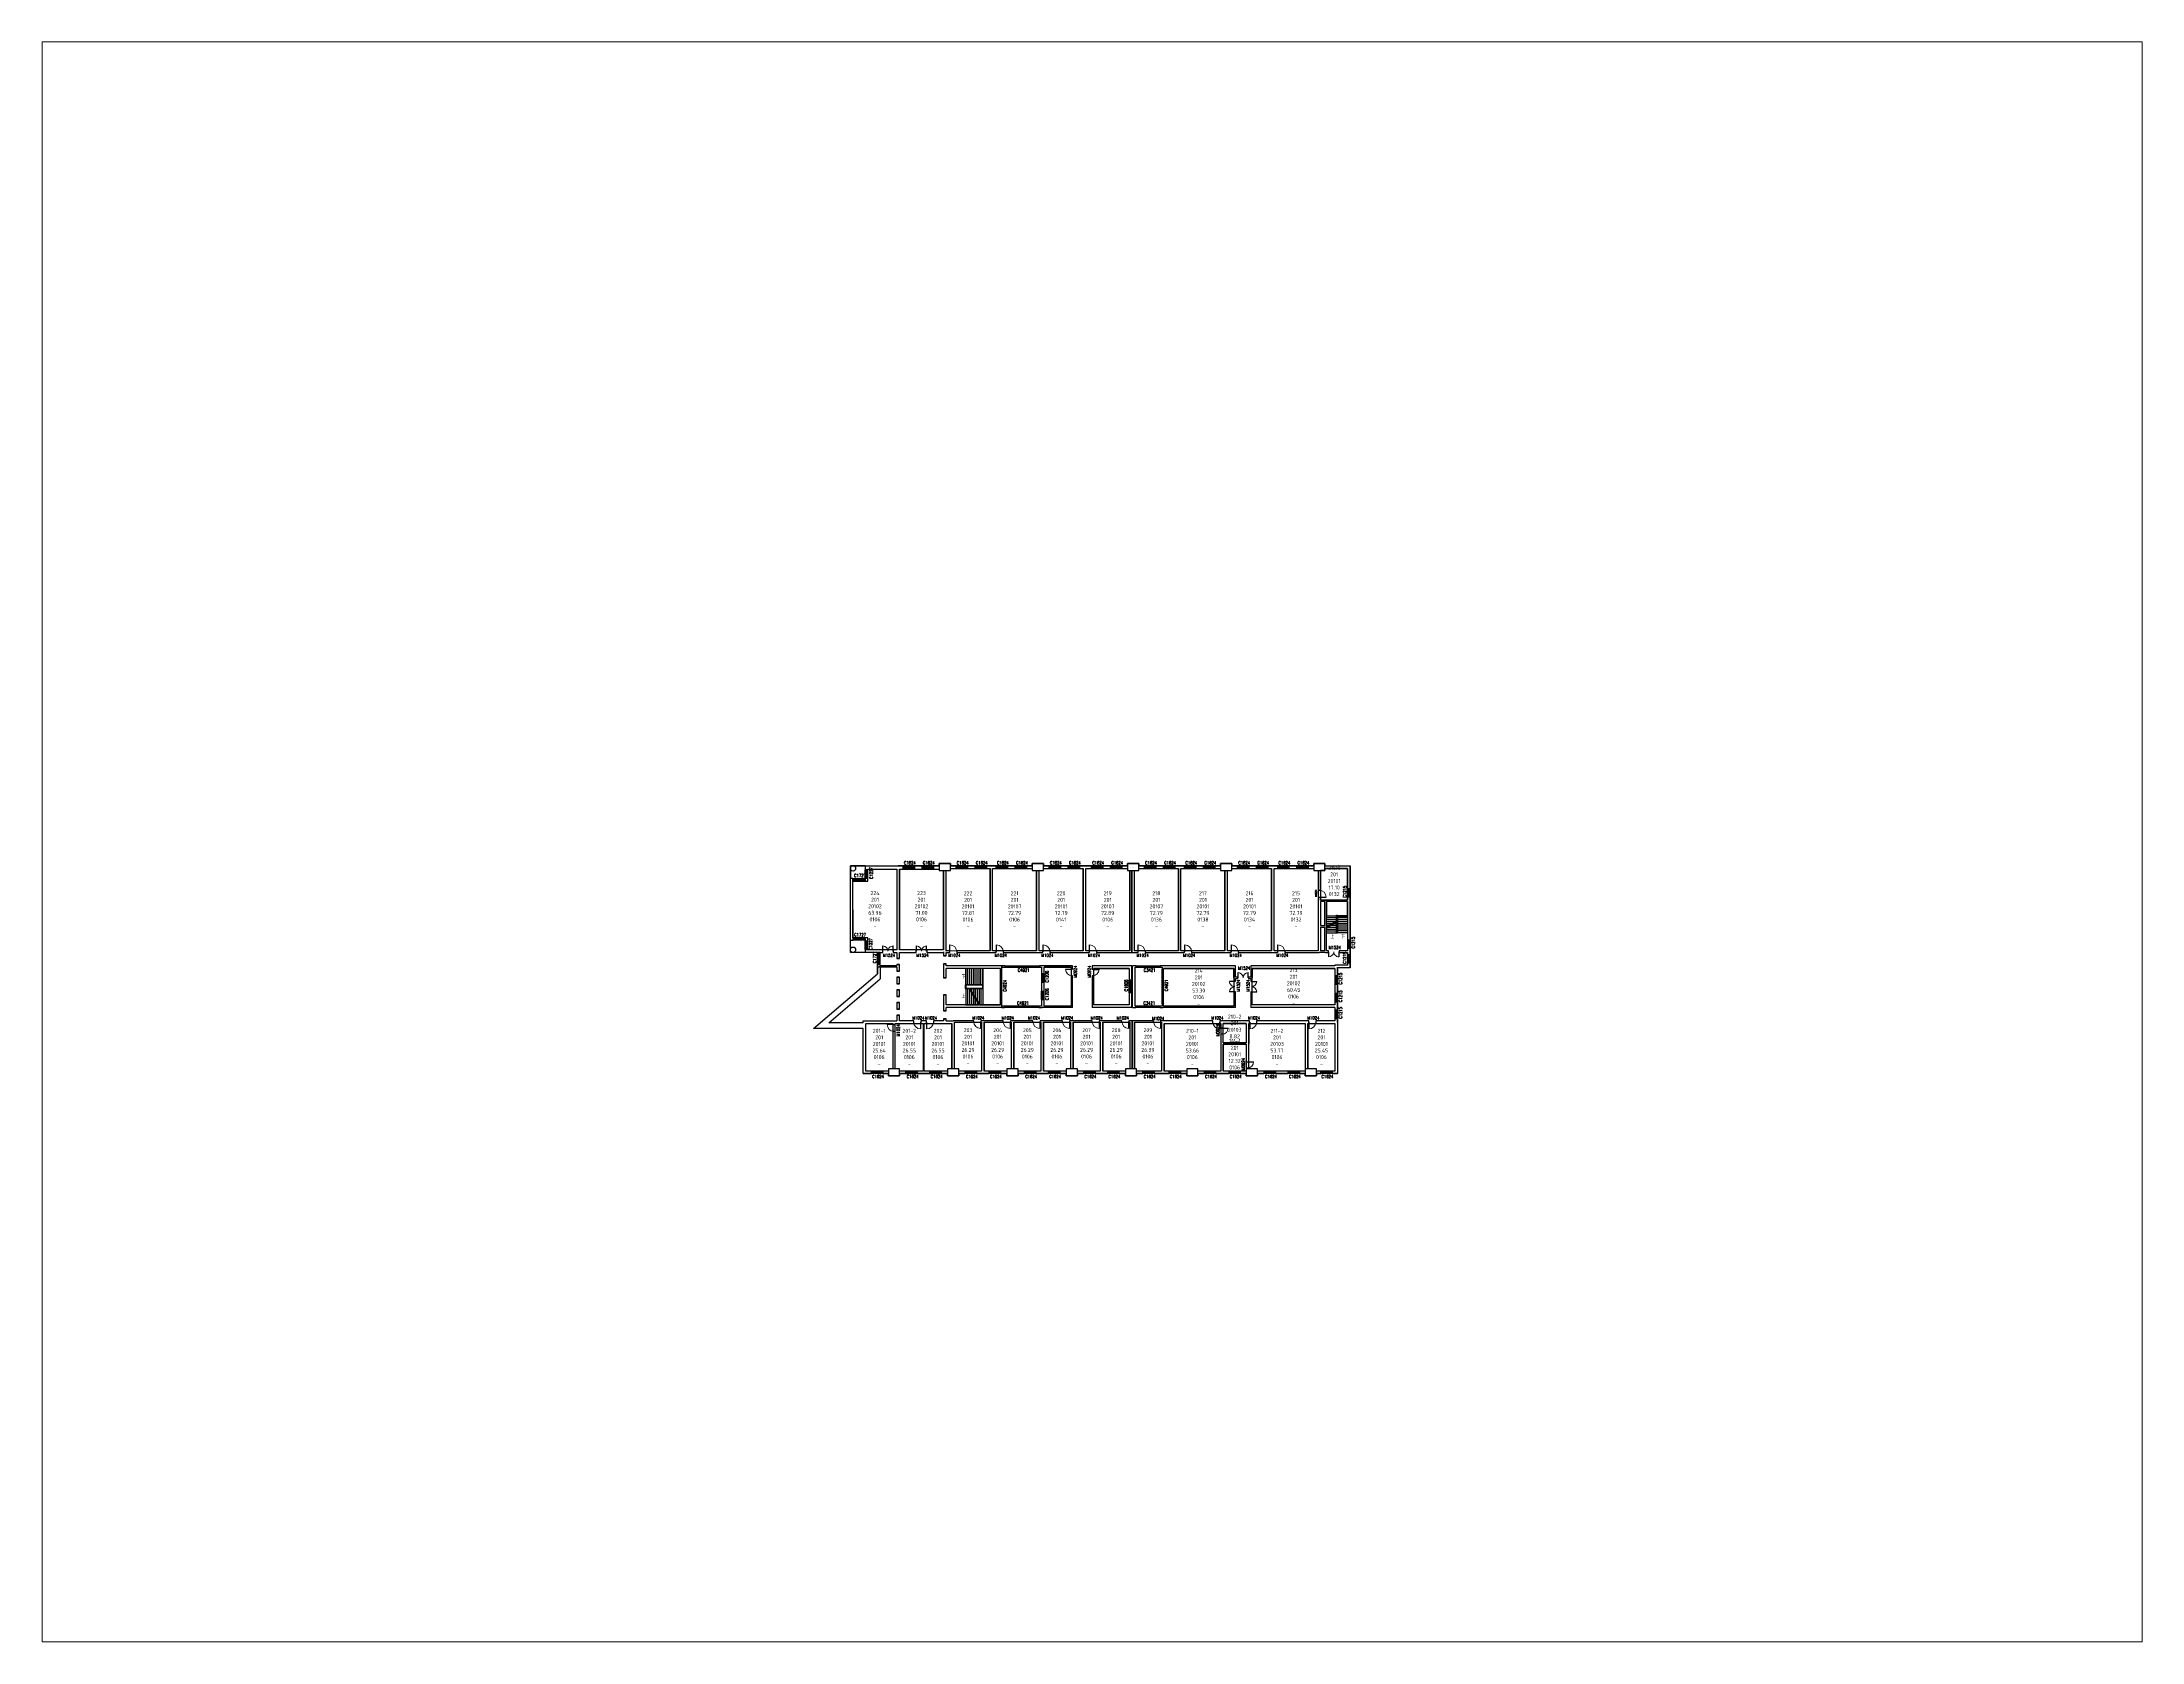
# Paper-space layout 'Layout1' of a CAD drawing. Extents: x 1.05 to 9.45, y 0.8 to 7.2.
# The model-space entities are those that its viewports show. They can reach past a viewport. Long polylines and large blocks are cut down to what shows.
import ezdxf

# ---------------------------------------------------------------- set-up
doc = ezdxf.new("R2010")
doc.units = 0
doc.header["$LTSCALE"] = 1000
doc.header["$MEASUREMENT"] = 0
doc.linetypes.add('DASH', pattern=[0.35, 0.25, -0.1])
for name, color, linetype in [('body', 30, 'Continuous'), ('GROS', 6, 'Continuous'), ('RM', 4, 'Continuous'), ('RM$', 5, 'Continuous'), ('RM$TXT', 5, 'Continuous')]:
    doc.layers.add(name, color=color, linetype=linetype)
doc.styles.add('_TCH_DIM', font='SIMPLEX', dxfattribs={"bigfont": 'GBCBIG'})
doc.styles.add('_TCH_WINDOW', font='SIMPLEX', dxfattribs={"bigfont": 'GBCBIG'})
doc.styles.get("Standard").update_dxf_attribs({"font": 'gbenor.shx', "bigfont": 'gbcbig.shx'})

# ---------------------------------------------------------------- blocks, each defined once
blk = doc.blocks.new('$TCHSYS$WIN2D')
for p, q in [((-0.5, 0.5), (0.5, 0.5)), ((-0.5, 0.5), (-0.5, -0.5)), ((0.5, 0.167), (-0.5, 0.167)), ((0.5, 0.5), (0.5, -0.5)), ((0.5, -0.167), (-0.5, -0.167)), ((-0.5, -0.5), (0.5, -0.5))]:
    blk.add_line(p, q)
blk = doc.blocks.new('$DorLib2D$00000003')
blk.add_line((0.47, 0), (0.47, 0.97))
at = {"lineweight": 13}
blk.add_arc((0.47, 0), 0.97, 90, 180, dxfattribs=at)
blk = doc.blocks.new('$DorLib2D$00000004')
for p, q in [((-0.485, 0), (-0.485, 0.485)), ((0.485, 0), (0.485, 0.485))]:
    blk.add_line(p, q)
at = {"lineweight": 13}
for centre, start, end in [((-0.485, 0), 0, 90), ((0.485, 0), 90, 180)]:
    blk.add_arc(centre, 0.485, start, end, dxfattribs=at)
blk = doc.blocks.new('_FZHK')
blk.add_lwpolyline([(-0.5, -0.5), (0.5, -0.5), (0.5, 0.5), (-0.5, 0.5)], close=True)

msp = doc.modelspace()

# ---------------------------------------------------------------- linework, layer by layer
at = {"layer": 'body'}
for p, q in [((8515, -31190), (6415, -31190)), ((6415, -31190), (6415, -32990)), ((6415, -43475), (6415, -41760)), ((8515, -43475), (6415, -43475))]:
    msp.add_line(p, q, dxfattribs=at)
at = {"layer": 'body', "color": 30}
for p, q in [((8515, -31190), (13200, -31190)), ((8515, -31190), (8515, -31784)), ((8515, -31784), (8885, -31784)), ((8885, -31690), (13015, -31690)), ((8885, -31784), (8885, -31690)), ((13015, -31690), (13015, -43105)), ((13901, -31190), (13200, -31190)), ((13385, -31690), (13901, -31690)), ((13385, -31690), (13385, -43105)), ((13901, -31690), (13901, -31190)), ((16600, -31190), (15501, -31190)), ((15501, -31190), (15501, -31690)), ((15501, -31690), (16600, -31690)), ((16600, -31690), (16600, -31190)), ((19000, -31190), (18200, -31190)), ((18200, -31190), (18200, -31690)), ((18200, -31690), (19000, -31690)), ((20600, -30875), (19000, -30875)), ((19000, -30875), (19000, -31875)), ((19000, -31875), (20600, -31875)), ((19615, -43105), (19615, -31875)), ((19985, -43290), (19985, -31875)), ((20600, -31875), (20600, -30875)), ((21401, -31190), (20600, -31190)), ((20600, -31560), (21401, -31560)), ((21401, -31560), (21401, -31190)), ((24100, -31190), (23001, -31190)), ((23001, -31190), (23001, -31560)), ((23001, -31560), (24100, -31560)), ((24100, -31560), (24100, -31190)), ((26400, -31190), (25700, -31190)), ((25700, -31190), (25700, -31560)), ((25700, -31560), (26215, -31560)), ((26215, -43275), (26215, -31560)), ((27101, -31190), (26400, -31190)), ((26585, -31560), (27101, -31560)), ((26585, -43275), (26585, -31560)), ((27101, -31560), (27101, -31190)), ((29800, -31190), (28701, -31190)), ((28701, -31190), (28701, -31560)), ((28701, -31560), (29800, -31560)), ((29800, -31560), (29800, -31190)), ((32200, -31190), (31400, -31190)), ((31400, -31190), (31400, -31560)), ((31400, -31560), (32200, -31560)), ((33800, -30875), (32200, -30875)), ((32200, -30875), (32200, -31875)), ((32200, -31875), (33800, -31875)), ((32815, -43275), (32815, -31875)), ((33185, -43275), (33185, -31875)), ((33800, -31875), (33800, -30875)), ((34601, -31190), (33800, -31190)), ((33800, -31560), (34601, -31560)), ((34601, -31560), (34601, -31190)), ((37300, -31190), (36201, -31190)), ((36201, -31190), (36201, -31560)), ((36201, -31560), (37300, -31560)), ((37300, -31560), (37300, -31190)), ((39600, -31190), (38900, -31190)), ((38900, -31190), (38900, -31560)), ((38900, -31560), (39415, -31560)), ((39415, -43275), (39415, -31560)), ((40601, -31190), (39600, -31190)), ((39785, -31560), (40601, -31560)), ((39785, -43275), (39785, -31560)), ((40601, -31560), (40601, -31190)), ((43300, -31190), (42201, -31190)), ((42201, -31190), (42201, -31560)), ((42201, -31560), (43300, -31560)), ((43300, -31560), (43300, -31190)), ((45700, -31190), (44900, -31190)), ((44900, -31190), (44900, -31560)), ((44900, -31560), (45700, -31560)), ((47300, -30875), (45700, -30875)), ((45700, -30875), (45700, -31875)), ((45700, -31875), (47300, -31875)), ((46015, -43275), (46015, -31875)), ((46200, -31375), (46200, -31375)), ((46315, -43475), (46315, -31875)), ((46350, -31375), (46350, -31375)), ((46385, -43475), (46385, -31875)), ((46500, -31375), (46500, -31375)), ((46685, -43275), (46685, -31875)), ((47300, -31875), (47300, -30875)), ((48101, -31190), (47300, -31190)), ((47300, -31560), (48101, -31560)), ((48101, -31560), (48101, -31190)), ((50800, -31190), (49701, -31190)), ((49701, -31190), (49701, -31560)), ((49701, -31560), (50800, -31560)), ((50800, -31560), (50800, -31190)), ((53100, -31190), (52400, -31190)), ((52400, -31190), (52400, -31560)), ((52400, -31560), (52915, -31560)), ((52915, -43275), (52915, -31560)), ((53801, -31190), (53100, -31190)), ((53285, -31560), (53801, -31560)), ((53285, -43275), (53285, -31560)), ((53801, -31560), (53801, -31190)), ((56500, -31190), (55401, -31190)), ((55401, -31190), (55401, -31560)), ((55401, -31560), (56500, -31560)), ((56500, -31560), (56500, -31190)), ((58900, -31190), (58100, -31190)), ((58100, -31190), (58100, -31560)), ((58100, -31560), (58900, -31560)), ((60500, -30875), (58900, -30875)), ((58900, -30875), (58900, -31875)), ((58900, -31875), (60500, -31875)), ((59515, -43275), (59515, -31875)), ((59885, -43275), (59885, -31875)), ((60500, -31875), (60500, -30875)), ((61301, -31190), (60500, -31190)), ((60500, -31560), (61301, -31560)), ((61301, -31560), (61301, -31190)), ((64000, -31190), (62901, -31190)), ((62901, -31190), (62901, -31560)), ((62901, -31560), (64000, -31560)), ((64000, -31560), (64000, -31190)), ((66300, -31190), (65600, -31190)), ((65600, -31190), (65600, -31560)), ((65600, -31560), (66115, -31560)), ((66115, -43275), (66115, -31560)), ((67001, -31190), (66300, -31190)), ((66485, -31560), (67001, -31560)), ((66485, -43275), (66485, -31560)), ((67001, -31560), (67001, -31190)), ((69700, -31190), (68601, -31190)), ((68601, -31190), (68601, -31560)), ((68601, -31560), (69700, -31560)), ((69700, -31560), (69700, -31190)), ((72100, -31190), (71300, -31190)), ((71300, -31190), (71300, -31560)), ((71300, -31560), (72100, -31560)), ((73700, -30875), (72100, -30875)), ((72100, -30875), (72100, -31875)), ((72100, -31875), (73700, -31875)), ((72715, -31875), (72715, -34675)), ((73085, -34675), (73085, -31875)), ((73700, -31875), (73700, -30875)), ((73700, -31190), (77285, -31190)), ((73700, -31560), (76915, -31560)), ((76915, -31560), (76915, -34455)), ((77285, -34455), (77285, -31190)), ((6787, -32990), (6415, -32990)), ((6415, -41760), (6415, -32990)), ((6785, -33360), (6787, -33360)), ((6785, -41390), (6785, -33360)), ((6787, -33360), (6787, -32990)), ((8515, -32990), (8487, -32990)), ((8487, -32990), (8487, -33360)), ((8487, -33360), (8515, -33360)), ((8885, -32984), (8515, -32984)), ((8515, -32984), (8515, -32990)), ((8885, -32990), (8515, -32990)), ((8515, -32990), (8515, -33360)), ((8515, -33360), (8885, -33360)), ((8885, -32990), (8885, -32984)), ((8885, -33360), (8885, -32990)), ((72715, -34675), (73085, -34675)), ((73085, -35675), (72715, -35675)), ((72715, -35675), (72715, -36175)), ((73085, -36075), (73085, -35675)), ((76915, -34455), (77285, -34455)), ((77285, -35655), (76915, -35655)), ((76915, -35655), (76915, -36075)), ((77285, -36175), (77285, -35655)), ((72715, -36175), (72715, -39775)), ((73800, -36075), (73085, -36075)), ((73085, -36275), (73085, -39675)), ((73700, -36275), (73085, -36275)), ((73700, -39675), (73700, -36275)), ((76915, -36075), (73800, -36075)), ((76915, -36275), (73900, -36275)), ((73900, -39775), (73900, -36275)), ((76900, -36275), (73900, -36275)), ((73900, -36275), (73900, -38275)), ((73900, -39865), (73900, -38275)), ((73900, -38275), (75340, -38275)), ((73900, -38275), (75340, -38275)), ((73900, -38545), (75340, -38545)), ((75340, -39034), (75340, -38215)), ((75340, -38215), (75460, -38215)), ((75400, -38999), (75400, -38275)), ((75400, -38275), (75400, -40705)), ((75400, -38999), (75400, -38275)), ((75400, -38275), (75400, -38275)), ((75400, -38275), (75400, -38999)), ((75460, -38215), (75460, -40765)), ((76900, -38275), (75460, -38275)), ((75460, -38275), (76900, -38275)), ((76900, -38545), (75460, -38545)), ((76900, -38275), (76900, -36275)), ((76900, -38275), (76900, -40705)), ((76915, -36275), (76915, -41675)), ((77285, -41675), (77285, -36175)), ((6795, -41390), (6785, -41390)), ((6795, -41760), (6795, -41390)), ((8885, -41390), (8495, -41390)), ((8495, -41390), (8495, -41760)), ((8885, -41842), (8885, -41390)), ((72715, -39775), (72715, -43275)), ((73085, -39675), (73700, -39675)), ((73085, -39875), (73085, -43275)), ((73085, -39875), (73700, -39875)), ((73700, -43275), (73700, -39875)), ((73900, -38815), (75340, -38815)), ((73900, -39085), (75251, -39085)), ((73900, -39355), (74784, -39355)), ((73900, -39865), (74559, -39485)), ((73900, -39981), (74586, -39585)), ((73900, -39625), (74316, -39625)), ((73900, -43275), (73900, -39775)), ((73900, -40705), (73900, -39981)), ((73900, -40165), (75340, -40165)), ((73900, -40435), (75340, -40435)), ((73900, -40705), (75340, -40705)), ((74049, -39895), (75340, -39895)), ((74516, -39625), (75340, -39625)), ((74586, -39585), (74539, -39413)), ((74539, -39413), (74745, -39585)), ((74697, -39405), (75400, -38999)), ((74745, -39585), (74697, -39405)), ((74724, -39505), (75400, -39115)), ((74984, -39355), (75340, -39355)), ((75340, -40765), (75340, -39149)), ((75460, -40765), (75340, -40765)), ((75400, -40705), (75400, -39115)), ((75400, -40705), (75400, -39115)), ((75400, -39115), (75400, -40705)), ((75400, -40705), (75400, -40705)), ((75400, -40705), (75400, -40705)), ((76900, -38815), (75460, -38815)), ((76900, -39085), (75460, -39085)), ((76900, -39355), (75460, -39355)), ((76900, -39625), (75460, -39625)), ((76900, -39895), (75460, -39895)), ((76900, -40165), (75460, -40165)), ((76900, -40435), (75460, -40435)), ((76900, -40705), (75460, -40705)), ((76915, -41675), (77285, -41675)), ((6415, -41760), (6795, -41760)), ((8495, -41760), (8515, -41760)), ((8515, -41760), (8515, -41842)), ((8515, -41842), (8885, -41842)), ((8885, -43042), (8515, -43042)), ((8515, -43042), (8515, -43475)), ((10265, -43475), (8515, -43475)), ((8885, -43105), (8885, -43042)), ((10450, -43105), (8885, -43105)), ((10265, -43475), (10635, -43475)), ((11000, -43105), (10450, -43105)), ((10635, -43475), (11000, -43475)), ((11000, -43475), (11000, -43105)), ((13015, -43105), (12500, -43105)), ((12500, -43105), (12500, -43475)), ((12500, -43475), (13015, -43475)), ((13015, -43475), (13015, -44320)), ((13015, -44320), (13385, -44320)), ((15750, -43105), (13385, -43105)), ((13385, -43475), (15750, -43475)), ((13385, -44320), (13385, -43475)), ((15750, -43475), (15750, -43105)), ((19615, -43105), (17250, -43105)), ((17250, -43105), (17250, -43475)), ((17250, -43475), (19615, -43475)), ((19615, -43375), (19615, -43475)), ((19615, -43375), (19615, -43975)), ((19615, -43975), (19985, -43975)), ((19985, -43275), (19985, -43290)), ((20500, -43275), (19985, -43275)), ((19985, -43475), (20500, -43475)), ((19985, -43975), (19985, -43475)), ((20500, -43475), (20500, -43275)), ((26215, -43275), (21500, -43275)), ((21500, -43275), (21500, -43475)), ((21500, -43475), (26400, -43475)), ((26400, -43475), (27100, -43475)), ((27100, -43275), (26585, -43275)), ((27100, -43475), (27100, -43275)), ((32815, -43275), (28100, -43275)), ((28100, -43275), (28100, -43475)), ((28100, -43475), (33000, -43475)), ((33000, -43475), (33700, -43475)), ((33700, -43275), (33185, -43275)), ((33700, -43475), (33700, -43275)), ((39415, -43275), (34700, -43275)), ((34700, -43275), (34700, -43475)), ((34700, -43475), (39600, -43475)), ((39600, -43475), (40300, -43475)), ((40300, -43275), (39785, -43275)), ((40300, -43475), (40300, -43275)), ((46015, -43275), (41300, -43275)), ((41300, -43275), (41300, -43475)), ((41300, -43475), (46385, -43475)), ((46315, -43475), (47200, -43475)), ((47200, -43275), (46685, -43275)), ((47200, -43475), (47200, -43275)), ((52915, -43275), (48200, -43275)), ((48200, -43275), (48200, -43475)), ((48200, -43475), (53100, -43475)), ((53100, -43475), (53800, -43475)), ((53800, -43275), (53285, -43275)), ((53800, -43475), (53800, -43275)), ((59515, -43275), (54800, -43275)), ((54800, -43275), (54800, -43475)), ((54800, -43475), (59700, -43475)), ((59700, -43475), (60400, -43475)), ((60400, -43275), (59885, -43275)), ((60400, -43475), (60400, -43275)), ((66115, -43275), (61400, -43275)), ((61400, -43275), (61400, -43475)), ((61400, -43475), (66300, -43475)), ((66300, -43475), (67000, -43475)), ((67000, -43275), (66485, -43275)), ((67000, -43475), (67000, -43275)), ((72715, -43275), (68000, -43275)), ((68000, -43275), (68000, -43475)), ((68000, -43475), (72900, -43475)), ((73800, -43475), (72900, -43475)), ((73700, -43275), (73085, -43275)), ((73800, -43475), (74200, -43475)), ((74200, -43275), (73900, -43275)), ((74200, -43475), (74200, -43275)), ((76915, -43275), (75700, -43275)), ((75700, -43275), (75700, -43475)), ((75700, -43475), (76915, -43475)), ((77285, -42875), (76915, -42875)), ((76915, -42875), (76915, -43275)), ((76915, -43475), (76915, -43825)), ((76915, -43825), (77285, -43825)), ((77285, -43375), (77285, -42875)), ((77285, -43825), (77285, -43375)), ((1178, -54260), (10265, -46503)), ((3347, -53460), (10635, -47239)), ((10265, -45545), (10265, -46503)), ((10635, -45345), (13015, -45345)), ((10635, -45545), (10635, -47239)), ((10635, -45545), (13015, -45545)), ((13385, -45170), (13015, -45170)), ((13015, -45170), (13015, -45345)), ((13015, -45545), (13015, -46120)), ((13015, -46120), (13385, -46120)), ((13015, -46970), (13015, -47920)), ((13385, -46970), (13015, -46970)), ((13385, -45545), (13385, -45170)), ((13385, -46120), (13385, -45545)), ((13385, -47920), (13385, -46970)), ((19985, -45075), (19615, -45075)), ((19615, -45075), (19615, -45560)), ((19615, -45560), (19615, -47075)), ((19615, -47075), (19985, -47075)), ((19985, -45375), (19985, -45075)), ((27900, -45375), (19985, -45375)), ((19985, -47075), (19985, -45745)), ((27700, -45745), (19985, -45745)), ((25200, -45745), (22770, -45745)), ((22770, -48065), (22770, -45745)), ((23040, -48065), (23040, -45745)), ((23310, -48065), (23310, -45745)), ((23580, -48065), (23580, -45745)), ((23850, -48065), (23850, -45745)), ((24120, -48065), (24120, -45745)), ((24390, -48065), (24390, -45745)), ((24660, -48065), (24660, -45745)), ((24930, -48065), (24930, -45745)), ((25200, -48065), (25200, -45745)), ((27700, -45745), (25200, -45745)), ((25200, -45745), (25200, -48065)), ((27700, -45745), (27700, -45868)), ((27700, -50905), (27700, -45745)), ((27700, -45868), (27900, -45868)), ((27900, -45868), (27900, -45375)), ((28350, -45375), (27900, -45375)), ((27900, -45375), (27900, -45575)), ((27900, -45575), (28350, -45575)), ((28350, -45575), (28350, -45375)), ((33600, -45375), (33250, -45375)), ((33250, -45375), (33250, -45575)), ((33250, -45575), (33500, -45575)), ((33500, -45575), (33500, -46475)), ((33500, -46475), (33870, -46475)), ((37900, -45375), (33600, -45375)), ((33870, -46475), (33870, -45575)), ((37700, -45575), (33870, -45575)), ((37700, -45575), (37700, -45875)), ((37700, -45875), (37900, -45875)), ((37900, -46775), (37700, -46775)), ((37700, -46775), (37700, -51075)), ((37900, -45875), (37900, -45375)), ((37900, -51275), (37900, -46775)), ((40700, -45375), (40700, -45875)), ((46300, -45375), (40700, -45375)), ((40700, -45875), (40900, -45875)), ((40900, -46775), (40700, -46775)), ((40700, -46775), (40700, -51275)), ((40900, -45875), (40900, -45745)), ((45930, -45745), (40900, -45745)), ((40900, -50905), (40900, -46775)), ((45930, -45745), (45930, -47425)), ((45930, -47425), (46300, -47425)), ((46300, -47425), (46300, -45375)), ((46400, -51275), (46400, -45375)), ((46950, -45375), (46400, -45375)), ((46770, -51075), (46770, -45575)), ((46770, -45575), (46950, -45575)), ((46950, -45575), (46950, -45375)), ((50700, -45375), (50350, -45375)), ((50350, -45375), (50350, -45575)), ((50350, -45575), (50600, -45575)), ((50600, -45575), (50600, -45875)), ((50600, -45875), (50800, -45875)), ((61000, -45375), (50700, -45375)), ((50800, -45875), (50800, -45745)), ((60800, -45745), (50800, -45745)), ((60800, -47075), (60800, -45745)), ((60800, -47075), (60800, -47575)), ((60800, -47575), (61000, -47575)), ((61000, -46975), (61000, -45375)), ((61350, -46975), (61000, -46975)), ((61000, -47575), (61000, -47175)), ((61000, -47175), (61350, -47175)), ((61350, -47175), (61350, -46975)), ((63200, -46975), (62850, -46975)), ((62850, -46975), (62850, -47175)), ((62850, -47175), (63200, -47175)), ((75115, -45375), (63200, -45375)), ((63200, -45375), (63200, -46975)), ((63200, -47175), (63200, -47575)), ((63200, -47575), (63400, -47575)), ((75115, -45745), (63400, -45745)), ((63400, -45745), (63400, -47075)), ((63400, -47575), (63400, -47075)), ((76915, -45290), (75115, -45290)), ((75115, -45290), (75115, -45375)), ((75115, -45745), (75115, -46774)), ((75115, -46774), (75485, -46774)), ((75485, -45660), (75485, -45560)), ((75485, -46774), (75485, -45560)), ((77285, -45660), (75485, -45660)), ((77285, -45025), (76915, -45025)), ((76915, -45025), (76915, -45290)), ((77285, -45660), (77285, -45025)), ((13015, -47920), (13385, -47920)), ((13015, -48770), (13015, -49720)), ((13385, -48770), (13015, -48770)), ((13015, -49720), (13385, -49720)), ((13015, -50570), (13015, -51520)), ((13385, -50570), (13015, -50570)), ((13385, -49720), (13385, -48770)), ((13385, -51520), (13385, -50570)), ((19985, -49475), (19615, -49475)), ((19615, -49475), (19615, -51075)), ((19985, -50905), (19985, -49475)), ((22710, -48065), (22710, -48585)), ((25260, -48065), (22710, -48065)), ((22710, -48585), (23275, -48585)), ((25200, -48125), (22770, -48125)), ((22770, -48125), (22770, -48525)), ((25200, -48125), (22770, -48125)), ((22770, -48525), (22770, -48125)), ((22770, -48525), (23240, -48525)), ((22770, -48525), (23240, -48525)), ((22770, -48585), (22770, -50905)), ((23040, -48585), (23040, -50905)), ((23240, -48525), (23890, -49651)), ((23310, -48646), (23310, -50905)), ((23356, -48525), (25200, -48525)), ((23356, -48525), (23990, -49624)), ((23356, -48525), (25200, -48525)), ((23390, -48585), (25260, -48585)), ((23580, -48585), (23580, -48914)), ((23580, -49114), (23580, -50905)), ((23850, -48585), (23850, -49381)), ((23850, -49581), (23850, -50905)), ((23890, -49651), (24062, -49604)), ((24062, -49604), (23890, -49810)), ((23890, -49810), (24070, -49762)), ((23970, -49789), (24614, -50905)), ((24070, -49762), (24730, -50905)), ((24120, -48585), (24120, -49849)), ((24120, -50049), (24120, -50905)), ((24390, -48585), (24390, -50316)), ((24390, -50516), (24390, -50905)), ((24660, -48585), (24660, -50784)), ((24930, -48585), (24930, -50905)), ((25200, -48525), (25200, -48125)), ((25200, -48125), (25200, -48525)), ((25200, -48585), (25200, -50905)), ((25200, -48585), (25200, -50905)), ((25260, -48585), (25260, -48065)), ((33870, -47675), (33500, -47675)), ((33500, -47675), (33500, -48975)), ((33500, -48975), (33870, -48975)), ((33870, -50175), (33500, -50175)), ((33500, -50175), (33500, -51075)), ((33870, -48975), (33870, -47675)), ((33870, -51075), (33870, -50175)), ((46300, -49225), (45930, -49225)), ((45930, -49225), (45930, -50905)), ((46300, -51275), (46300, -49225)), ((61000, -49075), (60800, -49075)), ((60800, -49075), (60800, -51075)), ((61000, -51275), (61000, -49075)), ((63400, -49075), (63200, -49075)), ((63200, -49075), (63200, -51275)), ((63400, -50905), (63400, -49075)), ((75485, -47975), (75115, -47975)), ((75115, -47975), (75115, -49275)), ((75115, -49275), (75485, -49275)), ((75485, -50475), (75115, -50475)), ((75115, -50475), (75115, -50905)), ((75485, -49275), (75485, -47975)), ((75485, -51090), (75485, -50475)), ((8215, -53460), (3347, -53460)), ((8215, -53175), (12600, -53175)), ((8215, -53460), (8215, -53175)), ((8585, -53545), (12415, -53545)), ((8585, -53566), (8585, -53545)), ((8585, -60290), (8585, -53566)), ((12415, -53545), (12415, -53675)), ((12600, -53175), (13015, -53175)), ((12785, -53675), (12785, -53545)), ((12785, -53545), (13200, -53545)), ((13015, -51520), (13385, -51520)), ((13385, -52370), (13015, -52370)), ((13015, -52370), (13015, -53175)), ((13200, -53545), (15400, -53545)), ((13385, -53175), (13385, -52370)), ((15400, -53175), (13385, -53175)), ((15400, -53545), (15400, -53175)), ((16800, -53175), (16400, -53175)), ((16400, -53175), (16400, -53545)), ((16400, -53545), (16750, -53545)), ((16750, -53545), (16750, -60290)), ((17200, -53175), (16800, -53175)), ((16850, -53545), (17200, -53545)), ((16850, -53545), (16850, -60290)), ((17200, -53545), (17200, -53175)), ((19615, -53175), (18200, -53175)), ((18200, -53175), (18200, -53545)), ((18200, -53545), (19800, -53545)), ((19615, -51075), (19615, -51776)), ((19615, -51776), (19985, -51776)), ((19985, -52875), (19615, -52875)), ((19615, -52875), (19615, -53175)), ((19800, -53545), (20815, -53545)), ((27700, -50905), (19985, -50905)), ((19985, -51776), (19985, -51275)), ((27900, -51275), (19985, -51275)), ((19985, -53175), (19985, -52875)), ((19985, -53175), (21000, -53175)), ((20815, -59975), (20815, -53545)), ((23900, -53175), (21000, -53175)), ((21185, -53375), (23900, -53375)), ((21185, -59975), (21185, -53375)), ((22770, -50905), (24614, -50905)), ((23900, -53375), (23900, -53175)), ((24730, -50905), (25200, -50905)), ((25200, -53175), (24900, -53175)), ((24900, -53175), (24900, -53375)), ((24900, -53375), (25015, -53375)), ((25015, -53375), (25015, -60290)), ((25200, -50905), (27700, -50905)), ((28100, -53175), (25200, -53175)), ((25385, -53375), (28100, -53375)), ((25385, -53375), (25385, -60290)), ((27900, -50768), (27700, -50768)), ((27700, -50768), (27700, -50905)), ((27900, -51275), (27900, -50768)), ((28250, -51075), (27900, -51075)), ((27900, -51075), (27900, -51275)), ((27900, -51275), (28250, -51275)), ((28100, -53375), (28100, -53175)), ((28250, -51275), (28250, -51075)), ((29400, -53175), (29100, -53175)), ((29100, -53175), (29100, -53375)), ((29100, -53375), (29215, -53375)), ((29215, -53375), (29215, -59975)), ((32300, -53175), (29400, -53175)), ((29585, -53375), (32300, -53375)), ((29585, -53375), (29585, -59975)), ((32300, -53375), (32300, -53175)), ((33500, -51075), (33150, -51075)), ((33150, -51075), (33150, -51275)), ((33150, -51275), (33600, -51275)), ((33600, -53175), (33300, -53175)), ((33300, -53175), (33300, -53375)), ((33300, -53375), (33415, -53375)), ((33415, -53375), (33415, -60290)), ((37900, -51275), (33600, -51275)), ((36500, -53175), (33600, -53175)), ((33785, -53375), (36500, -53375)), ((33785, -53375), (33785, -60290)), ((37700, -51075), (33870, -51075)), ((36500, -53375), (36500, -53175)), ((37800, -53175), (37500, -53175)), ((37500, -53175), (37500, -53375)), ((37500, -53375), (37615, -53375)), ((37615, -53375), (37615, -59975)), ((40700, -53175), (37800, -53175)), ((37985, -53375), (40700, -53375)), ((37985, -53375), (37985, -59975)), ((46300, -51275), (40700, -51275)), ((40700, -53375), (40700, -53175)), ((45930, -50905), (40900, -50905)), ((42000, -53175), (41700, -53175)), ((41700, -53175), (41700, -53375)), ((41700, -53375), (41815, -53375)), ((41815, -53375), (41815, -60290)), ((44900, -53175), (42000, -53175)), ((42185, -53375), (44900, -53375)), ((42185, -53375), (42185, -60290)), ((44900, -53375), (44900, -53175)), ((46385, -53175), (45900, -53175)), ((45900, -53175), (45900, -53375)), ((45900, -53375), (46015, -53375)), ((46015, -53375), (46015, -59975)), ((49400, -53175), (46315, -53175)), ((46315, -53175), (46315, -59975)), ((46385, -53175), (46385, -59975)), ((46400, -51275), (46900, -51275)), ((46685, -53375), (49400, -53375)), ((46685, -53375), (46685, -59975)), ((46900, -51075), (46770, -51075)), ((46900, -51275), (46900, -51075)), ((49400, -53375), (49400, -53175)), ((50600, -51075), (50300, -51075)), ((50300, -51075), (50300, -51275)), ((50300, -51275), (50700, -51275)), ((50885, -53175), (50400, -53175)), ((50400, -53175), (50400, -53375)), ((50400, -53375), (50515, -53375)), ((50515, -53375), (50515, -53360)), ((50515, -53360), (50515, -60290)), ((50800, -50775), (50600, -50775)), ((50600, -50775), (50600, -51075)), ((61000, -51275), (50700, -51275)), ((50800, -51075), (50800, -50775)), ((60800, -51075), (50800, -51075)), ((57800, -53175), (50885, -53175)), ((50885, -53175), (50885, -53175)), ((50885, -53545), (57800, -53545)), ((50885, -53545), (50885, -60290)), ((57800, -53545), (57800, -53175)), ((59100, -53175), (58800, -53175)), ((58800, -53175), (58800, -53545)), ((58800, -53545), (58915, -53545)), ((58915, -53545), (58915, -54175)), ((62700, -53175), (59100, -53175)), ((62515, -53545), (59285, -53545)), ((59285, -54175), (59285, -53545)), ((62515, -53545), (62515, -56275)), ((63000, -53175), (62700, -53175)), ((62885, -53545), (63000, -53545)), ((62885, -53545), (62885, -56375)), ((63000, -53545), (63000, -53175)), ((75115, -51275), (63200, -51275)), ((75115, -50905), (63400, -50905)), ((71100, -53175), (64000, -53175)), ((64000, -53175), (64000, -53545)), ((64000, -53545), (70915, -53545)), ((70915, -53545), (70915, -59975)), ((71400, -53175), (71100, -53175)), ((71285, -53545), (71400, -53545)), ((71285, -53545), (71285, -59975)), ((71400, -53545), (71400, -53175)), ((75115, -53175), (72400, -53175)), ((72400, -53175), (72400, -53545)), ((72400, -53545), (75115, -53545)), ((75115, -51275), (75115, -51625)), ((75115, -51625), (75485, -51625)), ((75485, -52825), (75115, -52825)), ((75115, -52825), (75115, -53175)), ((75115, -53545), (75115, -60290)), ((75485, -51625), (75485, -51090)), ((75485, -53360), (75485, -52825)), ((75485, -53360), (75485, -60660)), ((8215, -54260), (1178, -54260)), ((8215, -60660), (8215, -54260)), ((12415, -53675), (12785, -53675)), ((12785, -54675), (12415, -54675)), ((12415, -54675), (12415, -59975)), ((12785, -59975), (12785, -54675)), ((58915, -54175), (59285, -54175)), ((59285, -55075), (58915, -55075)), ((58915, -55075), (58915, -56375)), ((58915, -56375), (58915, -60290)), ((59285, -56275), (59285, -55075)), ((59285, -56275), (62515, -56275)), ((59285, -56475), (59285, -60290)), ((59285, -56475), (62515, -56475)), ((62515, -56475), (62515, -58975)), ((62885, -58975), (62885, -56375)), ((62515, -58975), (62885, -58975)), ((8215, -60660), (9400, -60660)), ((9400, -60290), (8585, -60290)), ((9400, -60660), (9400, -60290)), ((11800, -60290), (11000, -60290)), ((11000, -60290), (11000, -60660)), ((11000, -60660), (11800, -60660)), ((13400, -59975), (11800, -59975)), ((11800, -59975), (11800, -60975)), ((11800, -60975), (13400, -60975)), ((13400, -60975), (13400, -59975)), ((14300, -60290), (13400, -60290)), ((13400, -60660), (14300, -60660)), ((14300, -60660), (14300, -60290)), ((16750, -60290), (15900, -60290)), ((15900, -60290), (15900, -60660)), ((15900, -60660), (16800, -60660)), ((16800, -60660), (17700, -60660)), ((17700, -60290), (16850, -60290)), ((17700, -60660), (17700, -60290)), ((20200, -60290), (19300, -60290)), ((19300, -60290), (19300, -60660)), ((19300, -60660), (20200, -60660)), ((21800, -59975), (20200, -59975)), ((20200, -59975), (20200, -60975)), ((20200, -60975), (21800, -60975)), ((21800, -60975), (21800, -59975)), ((22700, -60290), (21800, -60290)), ((21800, -60660), (22700, -60660)), ((22700, -60660), (22700, -60290)), ((25015, -60290), (24300, -60290)), ((24300, -60290), (24300, -60660)), ((24300, -60660), (25200, -60660)), ((25200, -60660), (26100, -60660)), ((26100, -60290), (25385, -60290)), ((26100, -60660), (26100, -60290)), ((28600, -60290), (27700, -60290)), ((27700, -60290), (27700, -60660)), ((27700, -60660), (28600, -60660)), ((30200, -59975), (28600, -59975)), ((28600, -59975), (28600, -60975)), ((28600, -60975), (30200, -60975)), ((30200, -60975), (30200, -59975)), ((31100, -60290), (30200, -60290)), ((30200, -60660), (31100, -60660)), ((31100, -60660), (31100, -60290)), ((33415, -60290), (32700, -60290)), ((32700, -60290), (32700, -60660)), ((32700, -60660), (33600, -60660)), ((33600, -60660), (34500, -60660)), ((34500, -60290), (33785, -60290)), ((34500, -60660), (34500, -60290)), ((37000, -60290), (36100, -60290)), ((36100, -60290), (36100, -60660)), ((36100, -60660), (37000, -60660)), ((38600, -59975), (37000, -59975)), ((37000, -59975), (37000, -60975)), ((37000, -60975), (38600, -60975)), ((38600, -60975), (38600, -59975)), ((39500, -60290), (38600, -60290)), ((38600, -60660), (39500, -60660)), ((39500, -60660), (39500, -60290)), ((41815, -60290), (41100, -60290)), ((41100, -60290), (41100, -60660)), ((41100, -60660), (42000, -60660)), ((42000, -60660), (42900, -60660)), ((42900, -60290), (42185, -60290)), ((42900, -60660), (42900, -60290)), ((45400, -60290), (44500, -60290)), ((44500, -60290), (44500, -60660)), ((44500, -60660), (45400, -60660)), ((47000, -59975), (45400, -59975)), ((45400, -59975), (45400, -60975)), ((45400, -60975), (47000, -60975)), ((47000, -60975), (47000, -59975)), ((47900, -60290), (47000, -60290)), ((47000, -60660), (47900, -60660)), ((47900, -60660), (47900, -60290)), ((50515, -60290), (49500, -60290)), ((49500, -60290), (49500, -60660)), ((49500, -60660), (50700, -60660)), ((50700, -60660), (51600, -60660)), ((51600, -60290), (50885, -60290)), ((51600, -60660), (51600, -60290)), ((54100, -60290), (53200, -60290)), ((53200, -60290), (53200, -60660)), ((53200, -60660), (54100, -60660)), ((55700, -59975), (54100, -59975)), ((54100, -59975), (54100, -60975)), ((54100, -60975), (55700, -60975)), ((55700, -60975), (55700, -59975)), ((56600, -60290), (55700, -60290)), ((55700, -60660), (56600, -60660)), ((56600, -60660), (56600, -60290)), ((58915, -60290), (58200, -60290)), ((58200, -60290), (58200, -60660)), ((58200, -60660), (59100, -60660)), ((59100, -60660), (60100, -60660)), ((60100, -60290), (59285, -60290)), ((60100, -60660), (60100, -60290)), ((62515, -60290), (61700, -60290)), ((61700, -60290), (61700, -60660)), ((61700, -60660), (62515, -60660)), ((62885, -59875), (62515, -59875)), ((62515, -59875), (62515, -59975)), ((64115, -59975), (62515, -59975)), ((62515, -59975), (62515, -60975)), ((62515, -60975), (64115, -60975)), ((62885, -59975), (62885, -59875)), ((64115, -60975), (64115, -59975)), ((65100, -60290), (64115, -60290)), ((64115, -60660), (65100, -60660)), ((65100, -60660), (65100, -60290)), ((68500, -60290), (66700, -60290)), ((66700, -60290), (66700, -60660)), ((66700, -60660), (68500, -60660)), ((68500, -60660), (68500, -60290)), ((70915, -60290), (70100, -60290)), ((70100, -60290), (70100, -60660)), ((70100, -60660), (70915, -60660)), ((72515, -59975), (70915, -59975)), ((70915, -59975), (70915, -60975)), ((70915, -60975), (72515, -60975)), ((72515, -60975), (72515, -59975)), ((73100, -60290), (72515, -60290)), ((72515, -60660), (73100, -60660)), ((73100, -60660), (73100, -60290)), ((75115, -60290), (74700, -60290)), ((74700, -60290), (74700, -60660)), ((74700, -60660), (75485, -60660))]:
    msp.add_line(p, q, dxfattribs=at)
at = {"layer": 'body', "color": 30, "linetype": 'DASH'}
for p, q in [((13385, -44320), (13015, -44320)), ((19985, -43975), (19615, -43975)), ((13015, -45170), (13385, -45170)), ((13385, -46120), (13015, -46120)), ((13015, -46970), (13385, -46970)), ((19615, -45075), (19985, -45075)), ((19985, -47075), (19615, -47075)), ((13385, -47920), (13015, -47920)), ((13015, -48770), (13385, -48770)), ((13385, -49720), (13015, -49720)), ((13015, -50570), (13385, -50570)), ((19615, -49475), (19985, -49475)), ((13385, -51520), (13015, -51520)), ((13015, -52370), (13385, -52370)), ((19985, -51776), (19615, -51776)), ((19615, -52875), (19985, -52875))]:
    msp.add_line(p, q, dxfattribs=at)
at = {"layer": 'body', "color": 30}
for points in [[(76150, -40840, 0, 0, 0), (76150, -37275, 0, 0, 0), (74650, -37275, 0, 0, 0), (74650, -38905, 120, 0, 0), (74650, -39355, 0, 0, 0)], [(74650, -40840, 0, 0, 0), (74650, -40075, 120, 0, 0), (74650, -39625, 0, 0, 0)], [(22635, -46935, 0, 0, 0), (26450, -46935, 0, 0, 0), (26450, -49715, 0, 0, 0), (24570, -49715, 120, 0, 0), (24120, -49715, 0, 0, 0)], [(22635, -49715, 0, 0, 0), (23400, -49715, 120, 0, 0), (23850, -49715, 0, 0, 0)]]:
    msp.add_lwpolyline(points, format="xyseb", dxfattribs=at)
at = {"layer": 'body'}
for centre in [(6790, -31565), (6790, -43100)]:
    msp.add_circle(centre, 375, dxfattribs=at)
at = {"layer": 'GROS'}
msp.add_lwpolyline([(6415, -31190), (19000, -31190), (19000, -30875), (20600, -30875), (20600, -31190), (32200, -31190), (32200, -30875), (33800, -30875), (33800, -31190), (45700, -31190), (45700, -30875), (47300, -30875), (47300, -31190), (58900, -31190), (58900, -30875), (60500, -30875), (60500, -31190), (72100, -31190), (72100, -30875), (73700, -30875), (73700, -31190), (73700, -31190), (77285, -31190), (77285, -45660), (75485, -45660), (75485, -60660), (72515, -60660), (72515, -60975), (70915, -60975), (70915, -60660), (64115, -60660), (64115, -60975), (62515, -60975), (62515, -60660), (55700, -60660), (55700, -60975), (54100, -60975), (54100, -60660), (47000, -60660), (47000, -60975), (45400, -60975), (45400, -60660), (38600, -60660), (38600, -60975), (37000, -60975), (37000, -60660), (30200, -60660), (30200, -60975), (28600, -60975), (28600, -60660), (21800, -60660), (21800, -60975), (20200, -60975), (20200, -60660), (13400, -60660), (13400, -60975), (11800, -60975), (11800, -60660), (8215, -60660), (8215, -54260), (1178, -54260), (10265, -46503), (10265, -43475), (6415, -43475), (6415, -31190)], dxfattribs=at)
at = {"layer": 'RM'}
for points in [[(27900, -45575), (33500, -45575), (33500, -51075), (27900, -51075)], [(33870, -45575), (37700, -45575), (37700, -51075), (33870, -51075)], [(40915, -45745), (45930, -45745), (45930, -50905), (40915, -50905)], [(46770, -45575), (50600, -45575), (50600, -51075), (46770, -51075)]]:
    msp.add_lwpolyline(points, close=True, dxfattribs=at)
msp.add_lwpolyline([(46685, -53375), (50515, -53375), (50515, -60290), (47000, -60290), (47000, -59975), (46685, -59975), (46685, -53375)], dxfattribs=at)
at = {"layer": 'RM$'}
for points in [[(6787, -33360), (8885, -33360), (8885, -31690), (13015, -31690), (13015, -43105), (8885, -43105), (8885, -41390), (6795, -41390), (6787, -33360)], [(13385, -31690), (19000, -31690), (19000, -31875), (19615, -31875), (19615, -43105), (13385, -43105), (13385, -31690)], [(19985, -31875), (20600, -31875), (20600, -31560), (26215, -31560), (26215, -43275), (19985, -43282), (19985, -31875)], [(26585, -31560), (32200, -31560), (32200, -31875), (32815, -31875), (32815, -43275), (26585, -43275), (26585, -31560)], [(33185, -31875), (33800, -31875), (33800, -31560), (39415, -31560), (39415, -43275), (33185, -43275), (33185, -31875)], [(39785, -31560), (45700, -31560), (45700, -31875), (46015, -31875), (46015, -43275), (39785, -43275), (39785, -31560)], [(46685, -31875), (47300, -31875), (47300, -31560), (52915, -31560), (52915, -43275), (46685, -43275), (46685, -31875)], [(53285, -31560), (58900, -31560), (58900, -31875), (59515, -31875), (59515, -43275), (53285, -43275), (53285, -31560)], [(66485, -31560), (72100, -31560), (72100, -31875), (72715, -31875), (72715, -43275), (66485, -43275), (66485, -31560)], [(16850, -53545), (20815, -53545), (20815, -59975), (20200, -59975), (20200, -60290), (16850, -60290), (16850, -53545)], [(21185, -53375), (25015, -53375), (25015, -60290), (21800, -60290), (21800, -59975), (21185, -59975), (21185, -53375)], [(25385, -53375), (29215, -53375), (29215, -59975), (28600, -59975), (28600, -60290), (25385, -60290), (25385, -53375)], [(29585, -53375), (33415, -53375), (33415, -60290), (30200, -60290), (30200, -59975), (29585, -59975), (29585, -53375)], [(42185, -53375), (46015, -53375), (46015, -59975), (45400, -59975), (45400, -60290), (42185, -60290), (42185, -53375)], [(46685, -53375), (50515, -53375), (50515, -60290), (47000, -60290), (47000, -59975), (46685, -59975), (46685, -53375)]]:
    msp.add_lwpolyline(points, dxfattribs=at)
for points in [[(59885, -31875), (60500, -31875), (60500, -31560), (66115, -31560), (66115, -43275), (59885, -43275)], [(76915, -31560), (73700, -31560), (73700, -31875), (73085, -31875), (73085, -36075), (76915, -36075)], [(50800, -45745), (60800, -45745), (60800, -51075), (50800, -51075)], [(63400, -45745), (75115, -45745), (75115, -50905), (63400, -50905)], [(8585, -53545), (12415, -53545), (12415, -59975), (11800, -59975), (11800, -60290), (8585, -60290), (8585, -53566)], [(16750, -53545), (16750, -60290), (13400, -60290), (13400, -59975), (12785, -59975), (12785, -53545), (16750, -53545)], [(33785, -53375), (37615, -53375), (37615, -59975), (37000, -59975), (37000, -60290), (33785, -60290)], [(37985, -53375), (41815, -53375), (41815, -60290), (38600, -60290), (38600, -59975), (37985, -59975)], [(50885, -53545), (58915, -53545), (58915, -60290), (55700, -60290), (55700, -59975), (54100, -59975), (54100, -60290), (50885, -60290), (50885, -53545)], [(59285, -53545), (62515, -53545), (62515, -56275), (59285, -56275), (59285, -53545)], [(62885, -53545), (70915, -53545), (70915, -60290), (64115, -60290), (64115, -59975), (62885, -59975)], [(71285, -53545), (75115, -53545), (75115, -60290), (72515, -60290), (72515, -59975), (71285, -59975)], [(59285, -56475), (62515, -56475), (62515, -60290), (59285, -60290), (59285, -58382)]]:
    msp.add_lwpolyline(points, close=True, dxfattribs=at)

# ---------------------------------------------------------------- block references
at = {"layer": 'body', "color": 30}
ref = msp.add_blockref('$TCHSYS$WIN2D', (7637, -33175), dxfattribs=dict(at, xscale=1700, yscale=-370, zscale=370, rotation=359.9999999999998))
ref.add_attrib('A', 'C1727', (6954, -32801), dxfattribs={"color": 30, "height": 446.2, "style": '_TCH_WINDOW', "width": 0.705882})
ref = msp.add_blockref('$TCHSYS$WIN2D', (8700, -32384), dxfattribs=dict(at, xscale=1200, yscale=-370, zscale=370, rotation=90.00000000000041))
ref.add_attrib('A', 'C1227', (9597, -33067), dxfattribs={"color": 30, "height": 446.2, "rotation": 90, "style": '_TCH_WINDOW', "width": 0.705882})
ref = msp.add_blockref('$TCHSYS$WIN2D', (14701, -31440), dxfattribs=dict(at, xscale=-1600, yscale=-500, zscale=500))
ref.add_attrib('A', 'C1624', (14011, -31007), dxfattribs={"color": 30, "height": 446.2, "style": '_TCH_WINDOW', "width": 0.705882})
ref = msp.add_blockref('$TCHSYS$WIN2D', (17400, -31440), dxfattribs=dict(at, xscale=-1600, yscale=-500, zscale=500))
ref.add_attrib('A', 'C1624', (16710, -31001), dxfattribs={"color": 30, "height": 446.2, "style": '_TCH_WINDOW', "width": 0.705882})
ref = msp.add_blockref('$TCHSYS$WIN2D', (22201, -31375), dxfattribs=dict(at, xscale=-1600, yscale=-370, zscale=370, rotation=359.9999999999999))
ref.add_attrib('A', 'C1624', (21511, -31007), dxfattribs={"color": 30, "height": 446.2, "style": '_TCH_WINDOW', "width": 0.705882})
ref = msp.add_blockref('$TCHSYS$WIN2D', (24900, -31375), dxfattribs=dict(at, xscale=-1600, yscale=-370, zscale=370, rotation=359.9999999999999))
ref.add_attrib('A', 'C1624', (24210, -31001), dxfattribs={"color": 30, "height": 446.2, "style": '_TCH_WINDOW', "width": 0.705882})
ref = msp.add_blockref('$TCHSYS$WIN2D', (27901, -31375), dxfattribs=dict(at, xscale=-1600, yscale=-370, zscale=370, rotation=359.9999999999999))
ref.add_attrib('A', 'C1624', (27211, -31007), dxfattribs={"color": 30, "height": 446.2, "style": '_TCH_WINDOW', "width": 0.705882})
ref = msp.add_blockref('$TCHSYS$WIN2D', (30600, -31375), dxfattribs=dict(at, xscale=-1600, yscale=-370, zscale=370, rotation=359.9999999999999))
ref.add_attrib('A', 'C1624', (29910, -31001), dxfattribs={"color": 30, "height": 446.2, "style": '_TCH_WINDOW', "width": 0.705882})
ref = msp.add_blockref('$TCHSYS$WIN2D', (35401, -31375), dxfattribs=dict(at, xscale=-1600, yscale=-370, zscale=370))
ref.add_attrib('A', 'C1624', (34711, -31007), dxfattribs={"color": 30, "height": 446.2, "style": '_TCH_WINDOW', "width": 0.705882})
ref = msp.add_blockref('$TCHSYS$WIN2D', (38100, -31375), dxfattribs=dict(at, xscale=-1600, yscale=-370, zscale=370))
ref.add_attrib('A', 'C1624', (37410, -31001), dxfattribs={"color": 30, "height": 446.2, "style": '_TCH_WINDOW', "width": 0.705882})
ref = msp.add_blockref('$TCHSYS$WIN2D', (41401, -31375), dxfattribs=dict(at, xscale=-1600, yscale=-370, zscale=370, rotation=359.9999999999999))
ref.add_attrib('A', 'C1624', (40711, -31007), dxfattribs={"color": 30, "height": 446.2, "style": '_TCH_WINDOW', "width": 0.705882})
ref = msp.add_blockref('$TCHSYS$WIN2D', (44100, -31375), dxfattribs=dict(at, xscale=-1600, yscale=-370, zscale=370, rotation=359.9999999999999))
ref.add_attrib('A', 'C1624', (43410, -31001), dxfattribs={"color": 30, "height": 446.2, "style": '_TCH_WINDOW', "width": 0.705882})
ref = msp.add_blockref('$TCHSYS$WIN2D', (48901, -31375), dxfattribs=dict(at, xscale=-1600, yscale=-370, zscale=370))
ref.add_attrib('A', 'C1624', (48211, -31007), dxfattribs={"color": 30, "height": 446.2, "style": '_TCH_WINDOW', "width": 0.705882})
ref = msp.add_blockref('$TCHSYS$WIN2D', (51600, -31375), dxfattribs=dict(at, xscale=-1600, yscale=-370, zscale=370))
ref.add_attrib('A', 'C1624', (50910, -31001), dxfattribs={"color": 30, "height": 446.2, "style": '_TCH_WINDOW', "width": 0.705882})
ref = msp.add_blockref('$TCHSYS$WIN2D', (54601, -31375), dxfattribs=dict(at, xscale=-1600, yscale=-370, zscale=370))
ref.add_attrib('A', 'C1624', (53911, -31007), dxfattribs={"color": 30, "height": 446.2, "style": '_TCH_WINDOW', "width": 0.705882})
ref = msp.add_blockref('$TCHSYS$WIN2D', (57300, -31375), dxfattribs=dict(at, xscale=-1600, yscale=-370, zscale=370))
ref.add_attrib('A', 'C1624', (56610, -31001), dxfattribs={"color": 30, "height": 446.2, "style": '_TCH_WINDOW', "width": 0.705882})
ref = msp.add_blockref('$TCHSYS$WIN2D', (62101, -31375), dxfattribs=dict(at, xscale=-1600, yscale=-370, zscale=370))
ref.add_attrib('A', 'C1624', (61411, -31007), dxfattribs={"color": 30, "height": 446.2, "style": '_TCH_WINDOW', "width": 0.705882})
ref = msp.add_blockref('$TCHSYS$WIN2D', (64800, -31375), dxfattribs=dict(at, xscale=-1600, yscale=-370, zscale=370))
ref.add_attrib('A', 'C1624', (64110, -31001), dxfattribs={"color": 30, "height": 446.2, "style": '_TCH_WINDOW', "width": 0.705882})
ref = msp.add_blockref('$TCHSYS$WIN2D', (67801, -31375), dxfattribs=dict(at, xscale=-1600, yscale=-370, zscale=370))
ref.add_attrib('A', 'C1624', (67111, -31007), dxfattribs={"color": 30, "height": 446.2, "style": '_TCH_WINDOW', "width": 0.705882})
ref = msp.add_blockref('$TCHSYS$WIN2D', (70500, -31375), dxfattribs=dict(at, xscale=-1600, yscale=-370, zscale=370))
ref.add_attrib('A', 'C1624', (69810, -31001), dxfattribs={"color": 30, "height": 446.2, "style": '_TCH_WINDOW', "width": 0.705882})
at = {"layer": 'body'}
ref = msp.add_blockref('$DorLib2D$00000003', (72900, -35175), dxfattribs=dict(at, xscale=1000, yscale=1000, zscale=370, rotation=270.0000000000014))
ref.add_attrib('A', 'M1024', (72543, -35582), dxfattribs={"height": 255, "rotation": 90, "style": '_TCH_WINDOW', "width": 0.705882})
at = {"layer": 'body', "color": 30}
ref = msp.add_blockref('$TCHSYS$WIN2D', (77100, -35055), dxfattribs=dict(at, xscale=-1200, yscale=370, zscale=370, rotation=270))
ref.add_attrib('A', 'C1215', (76726, -35707), dxfattribs={"color": 30, "height": 446.2, "rotation": 90, "style": '_TCH_WINDOW', "width": 0.705882})
ref = msp.add_blockref('$TCHSYS$WIN2D', (7645, -41575), dxfattribs=dict(at, xscale=1700, yscale=370, zscale=370, rotation=180))
ref.add_attrib('A', 'C1727', (6963, -41201), dxfattribs={"color": 30, "height": 446.2, "style": '_TCH_WINDOW', "width": 0.705882})
ref = msp.add_blockref('$TCHSYS$WIN2D', (77100, -42275), dxfattribs=dict(at, xscale=1200, yscale=-370, zscale=370, rotation=269.9999999999998))
ref.add_attrib('A', 'C1215', (77921, -42927), dxfattribs={"color": 30, "height": 446.2, "rotation": 90, "style": '_TCH_WINDOW', "width": 0.705882})
ref = msp.add_blockref('$TCHSYS$WIN2D', (8700, -42442), dxfattribs=dict(at, xscale=1200, yscale=370, zscale=370, rotation=90))
ref.add_attrib('A', 'C1227', (9521, -43124), dxfattribs={"color": 30, "height": 446.2, "rotation": 90, "style": '_TCH_WINDOW', "width": 0.705882})
ref = msp.add_blockref('$TCHSYS$WIN2D', (10450, -44325), dxfattribs=dict(at, xscale=-1700, yscale=370, zscale=370, rotation=269.9999999999999))
ref.add_attrib('A', 'C1727', (10076, -45007), dxfattribs={"color": 30, "height": 446.2, "rotation": 90, "style": '_TCH_WINDOW', "width": 0.705882})
ref = msp.add_blockref('$DorLib2D$00000004', (11750, -43290), dxfattribs=dict(at, xscale=-1500, yscale=-1500, zscale=370, rotation=179.9999999999999))
ref.add_attrib('A', 'M1524', (11038, -44111), dxfattribs={"color": 30, "height": 446.2, "rotation": 360, "style": '_TCH_WINDOW', "width": 0.705882})
ref = msp.add_blockref('$DorLib2D$00000004', (16500, -43290), dxfattribs=dict(at, xscale=-1500, yscale=-1500, zscale=370, rotation=180))
ref.add_attrib('A', 'M1524', (15788, -44111), dxfattribs={"color": 30, "height": 446.2, "style": '_TCH_WINDOW', "width": 0.705882})
ref = msp.add_blockref('$DorLib2D$00000003', (21000, -43375), dxfattribs=dict(at, xscale=1000, yscale=-1000, zscale=200, rotation=180))
ref.add_attrib('A', 'M1024', (20288, -44111), dxfattribs={"color": 30, "height": 446.2, "style": '_TCH_WINDOW', "width": 0.705882})
ref = msp.add_blockref('$DorLib2D$00000003', (27600, -43375), dxfattribs=dict(at, xscale=1000, yscale=-1000, zscale=200, rotation=180))
ref.add_attrib('A', 'M1024', (26888, -44111), dxfattribs={"color": 30, "height": 446.2, "style": '_TCH_WINDOW', "width": 0.705882})
ref = msp.add_blockref('$DorLib2D$00000003', (34200, -43375), dxfattribs=dict(at, xscale=1000, yscale=-1000, zscale=200, rotation=180))
ref.add_attrib('A', 'M1024', (33488, -44111), dxfattribs={"color": 30, "height": 446.2, "style": '_TCH_WINDOW', "width": 0.705882})
ref = msp.add_blockref('$DorLib2D$00000003', (40800, -43375), dxfattribs=dict(at, xscale=1000, yscale=-1000, zscale=200, rotation=180))
ref.add_attrib('A', 'M1024', (40088, -44111), dxfattribs={"color": 30, "height": 446.2, "style": '_TCH_WINDOW', "width": 0.705882})
ref = msp.add_blockref('$DorLib2D$00000003', (47700, -43375), dxfattribs=dict(at, xscale=1000, yscale=-1000, zscale=200, rotation=179.9999999999999))
ref.add_attrib('A', 'M1024', (46988, -44111), dxfattribs={"color": 30, "height": 446.2, "rotation": 360, "style": '_TCH_WINDOW', "width": 0.705882})
ref = msp.add_blockref('$DorLib2D$00000003', (54300, -43375), dxfattribs=dict(at, xscale=1000, yscale=-1000, zscale=200, rotation=179.9999999999999))
ref.add_attrib('A', 'M1024', (53588, -44111), dxfattribs={"color": 30, "height": 446.2, "rotation": 360, "style": '_TCH_WINDOW', "width": 0.705882})
ref = msp.add_blockref('$DorLib2D$00000003', (60900, -43375), dxfattribs=dict(at, xscale=1000, yscale=-1000, zscale=200, rotation=179.9999999999984))
ref.add_attrib('A', 'M1024', (60188, -44111), dxfattribs={"color": 30, "height": 446.2, "rotation": 360, "style": '_TCH_WINDOW', "width": 0.705882})
ref = msp.add_blockref('$DorLib2D$00000003', (67500, -43375), dxfattribs=dict(at, xscale=1000, yscale=-1000, zscale=200, rotation=180.0000000000008))
ref.add_attrib('A', 'M1024', (66788, -44111), dxfattribs={"color": 30, "height": 446.2, "style": '_TCH_WINDOW', "width": 0.705882})
ref = msp.add_blockref('$DorLib2D$00000004', (74950, -43375), dxfattribs=dict(at, xscale=1500, yscale=1500, zscale=200, rotation=180.0000000000002))
ref.add_attrib('A', 'M1524', (74238, -43001), dxfattribs={"color": 30, "height": 446.2, "style": '_TCH_WINDOW', "width": 0.705882})
ref = msp.add_blockref('$TCHSYS$WIN2D', (77100, -44425), dxfattribs=dict(at, xscale=1200, yscale=370, zscale=370, rotation=270.0000000000008))
ref.add_attrib('A', 'C1215', (76726, -45077), dxfattribs={"color": 30, "height": 446.2, "rotation": 90, "style": '_TCH_WINDOW', "width": 0.705882})
at = {"layer": 'body', "color": 30, "xscale": 370, "yscale": 370, "zscale": 370}
msp.add_blockref('_FZHK', (10450, -45360), dxfattribs=at)
at = {"layer": 'body', "color": 30}
ref = msp.add_blockref('$TCHSYS$WIN2D', (27800, -48318), dxfattribs=dict(at, xscale=4900, yscale=200, zscale=200, rotation=90.00000000000007))
ref.add_attrib('A', 'C4924', (28536, -49038), dxfattribs={"color": 30, "height": 446.2, "rotation": 90, "style": '_TCH_WINDOW', "width": 0.705882})
ref = msp.add_blockref('$TCHSYS$WIN2D', (30800, -45475), dxfattribs=dict(at, xscale=-4900, yscale=-200, zscale=200, rotation=180))
ref.add_attrib('A', 'C4921', (30155, -46211), dxfattribs={"color": 30, "height": 446.2, "style": '_TCH_WINDOW', "width": 0.705882})
ref = msp.add_blockref('$TCHSYS$WIN2D', (33685, -47075), dxfattribs=dict(at, xscale=-1200, yscale=370, zscale=370, rotation=90))
ref.add_attrib('A', 'C1206', (34506, -47750), dxfattribs={"color": 30, "height": 446.2, "rotation": 90, "style": '_TCH_WINDOW', "width": 0.705882})
ref = msp.add_blockref('$DorLib2D$00000003', (37800, -46325), dxfattribs=dict(at, xscale=900, yscale=900, zscale=200, rotation=90))
ref.add_attrib('A', 'M0924', (38536, -47067), dxfattribs={"color": 30, "height": 446.2, "rotation": 90, "style": '_TCH_WINDOW', "width": 0.705882})
ref = msp.add_blockref('$DorLib2D$00000003', (40800, -46325), dxfattribs=dict(at, xscale=900, yscale=-900, zscale=200, rotation=90.00000000000007))
ref.add_attrib('A', 'M0924', (40511, -47067), dxfattribs={"color": 30, "height": 446.2, "rotation": 90, "style": '_TCH_WINDOW', "width": 0.705882})
ref = msp.add_blockref('$TCHSYS$WIN2D', (46115, -48325), dxfattribs=dict(at, xscale=1800, yscale=-370, zscale=370, rotation=90))
ref.add_attrib('A', 'C1806', (45741, -49000), dxfattribs={"color": 30, "height": 446.2, "rotation": 90, "style": '_TCH_WINDOW', "width": 0.705882})
ref = msp.add_blockref('$TCHSYS$WIN2D', (48650, -45475), dxfattribs=dict(at, xscale=-3400, yscale=-200, zscale=200, rotation=179.9999999999999))
ref.add_attrib('A', 'C3421', (48005, -46211), dxfattribs={"color": 30, "height": 446.2, "rotation": 360, "style": '_TCH_WINDOW', "width": 0.705882})
ref = msp.add_blockref('$TCHSYS$WIN2D', (50700, -48325), dxfattribs=dict(at, xscale=4900, yscale=200, zscale=200, rotation=89.99999999999993))
ref.add_attrib('A', 'C4921', (51436, -48970), dxfattribs={"color": 30, "height": 446.2, "rotation": 90, "style": '_TCH_WINDOW', "width": 0.705882})
ref = msp.add_blockref('$DorLib2D$00000004', (60900, -48325), dxfattribs=dict(at, xscale=1500, yscale=1500, zscale=200, rotation=90.0000000000001))
ref.add_attrib('A', 'M1524', (61636, -49038), dxfattribs={"color": 30, "height": 446.2, "rotation": 90, "style": '_TCH_WINDOW', "width": 0.705882})
ref = msp.add_blockref('$DorLib2D$00000004', (62100, -47075), dxfattribs=dict(at, xscale=1500, yscale=1500, zscale=200, rotation=359.9975498804087))
ref.add_attrib('A', 'M1524', (61387, -45924), dxfattribs={"color": 30, "height": 446.2, "rotation": 359.99755, "style": '_TCH_WINDOW', "width": 0.705882})
ref = msp.add_blockref('$DorLib2D$00000004', (63300, -48325), dxfattribs=dict(at, xscale=1500, yscale=1500, zscale=200, rotation=269.9975498804086))
ref.add_attrib('A', 'M1524', (63010, -49037), dxfattribs={"color": 30, "height": 446.2, "rotation": 89.99755, "style": '_TCH_WINDOW', "width": 0.705882})
ref = msp.add_blockref('$TCHSYS$WIN2D', (75300, -47374), dxfattribs=dict(at, xscale=1200, yscale=-370, zscale=370, rotation=269.9999999999998))
ref.add_attrib('A', 'C1215', (76121, -48027), dxfattribs={"color": 30, "height": 446.2, "rotation": 90, "style": '_TCH_WINDOW', "width": 0.705882})
ref = msp.add_blockref('$TCHSYS$WIN2D', (30700, -51175), dxfattribs=dict(at, xscale=4900, yscale=200, zscale=200, rotation=180))
ref.add_attrib('A', 'C4921', (30055, -50886), dxfattribs={"color": 30, "height": 446.2, "style": '_TCH_WINDOW', "width": 0.705882})
ref = msp.add_blockref('$TCHSYS$WIN2D', (33685, -49575), dxfattribs=dict(at, xscale=1200, yscale=370, zscale=370, rotation=90))
ref.add_attrib('A', 'C1206', (34506, -50250), dxfattribs={"color": 30, "height": 446.2, "rotation": 90, "style": '_TCH_WINDOW', "width": 0.705882})
ref = msp.add_blockref('$TCHSYS$WIN2D', (48600, -51175), dxfattribs=dict(at, xscale=3400, yscale=200, zscale=200, rotation=180))
ref.add_attrib('A', 'C3421', (47955, -50886), dxfattribs={"color": 30, "height": 446.2, "style": '_TCH_WINDOW', "width": 0.705882})
ref = msp.add_blockref('$TCHSYS$WIN2D', (75300, -49875), dxfattribs=dict(at, xscale=1200, yscale=-370, zscale=370, rotation=269.9999999999998))
ref.add_attrib('A', 'C1215', (76121, -50527), dxfattribs={"color": 30, "height": 446.2, "rotation": 90, "style": '_TCH_WINDOW', "width": 0.705882})
ref = msp.add_blockref('$DorLib2D$00000003', (15900, -53360), dxfattribs=dict(at, xscale=1000, yscale=-1000, zscale=370))
ref.add_attrib('A', 'M1024', (15188, -52986), dxfattribs={"color": 30, "height": 446.2, "style": '_TCH_WINDOW', "width": 0.705882})
ref = msp.add_blockref('$DorLib2D$00000003', (17700, -53360), dxfattribs=dict(at, xscale=-1000, yscale=-1000, zscale=370, rotation=359.9999999999999))
ref.add_attrib('A', 'M1024', (16988, -52986), dxfattribs={"color": 30, "height": 446.2, "style": '_TCH_WINDOW', "width": 0.705882})
ref = msp.add_blockref('$DorLib2D$00000003', (24400, -53275), dxfattribs=dict(at, xscale=-1000, yscale=1000, zscale=200, rotation=180))
ref.add_attrib('A', 'M1024', (23688, -52986), dxfattribs={"color": 30, "height": 446.2, "style": '_TCH_WINDOW', "width": 0.705882})
ref = msp.add_blockref('$DorLib2D$00000003', (28600, -53275), dxfattribs=dict(at, xscale=-1000, yscale=1000, zscale=200, rotation=180))
ref.add_attrib('A', 'M1024', (27888, -52986), dxfattribs={"color": 30, "height": 446.2, "style": '_TCH_WINDOW', "width": 0.705882})
ref = msp.add_blockref('$DorLib2D$00000003', (32800, -53275), dxfattribs=dict(at, xscale=-1000, yscale=1000, zscale=200, rotation=180))
ref.add_attrib('A', 'M1024', (31588, -52986), dxfattribs={"color": 30, "height": 446.2, "style": '_TCH_WINDOW', "width": 0.705882})
ref = msp.add_blockref('$DorLib2D$00000003', (37000, -53275), dxfattribs=dict(at, xscale=-1000, yscale=1000, zscale=200, rotation=180))
ref.add_attrib('A', 'M1024', (36288, -52986), dxfattribs={"color": 30, "height": 446.2, "style": '_TCH_WINDOW', "width": 0.705882})
ref = msp.add_blockref('$DorLib2D$00000003', (41200, -53275), dxfattribs=dict(at, xscale=-1000, yscale=1000, zscale=200, rotation=179.9999999999999))
ref.add_attrib('A', 'M1024', (40488, -52986), dxfattribs={"color": 30, "height": 446.2, "rotation": 360, "style": '_TCH_WINDOW', "width": 0.705882})
ref = msp.add_blockref('$DorLib2D$00000003', (45400, -53275), dxfattribs=dict(at, xscale=-1000, yscale=1000, zscale=200, rotation=180.0000000000003))
ref.add_attrib('A', 'M1024', (44188, -52986), dxfattribs={"color": 30, "height": 446.2, "style": '_TCH_WINDOW', "width": 0.705882})
ref = msp.add_blockref('$DorLib2D$00000003', (49900, -53275), dxfattribs=dict(at, xscale=-1000, yscale=1000, zscale=200, rotation=180))
ref.add_attrib('A', 'M1024', (49188, -53071), dxfattribs={"color": 30, "height": 446.2, "style": '_TCH_WINDOW', "width": 0.705882})
ref = msp.add_blockref('$DorLib2D$00000003', (58300, -53360), dxfattribs=dict(at, xscale=-1000, yscale=1000, zscale=370, rotation=180))
ref.add_attrib('A', 'M1024', (57588, -52986), dxfattribs={"color": 30, "height": 446.2, "style": '_TCH_WINDOW', "width": 0.705882})
ref = msp.add_blockref('$DorLib2D$00000003', (63500, -53360), dxfattribs=dict(at, xscale=1000, yscale=1000, zscale=370, rotation=180))
ref.add_attrib('A', 'M1024', (62788, -52986), dxfattribs={"color": 30, "height": 446.2, "style": '_TCH_WINDOW', "width": 0.705882})
ref = msp.add_blockref('$DorLib2D$00000003', (71900, -53360), dxfattribs=dict(at, xscale=1000, yscale=1000, zscale=370, rotation=180))
ref.add_attrib('A', 'M1024', (71188, -52986), dxfattribs={"color": 30, "height": 446.2, "style": '_TCH_WINDOW', "width": 0.705882})
ref = msp.add_blockref('$TCHSYS$WIN2D', (75300, -52225), dxfattribs=dict(at, xscale=1200, yscale=-370, zscale=370, rotation=269.9999999999996))
ref.add_attrib('A', 'C1215', (76121, -52877), dxfattribs={"color": 30, "height": 446.2, "rotation": 90, "style": '_TCH_WINDOW', "width": 0.705882})
ref = msp.add_blockref('$DorLib2D$00000003', (12600, -54175), dxfattribs=dict(at, xscale=-1000, yscale=-1000, zscale=370, rotation=269.9999999999999))
ref.add_attrib('A', 'M1024', (13421, -55387), dxfattribs={"color": 30, "height": 446.2, "rotation": 90, "style": '_TCH_WINDOW', "width": 0.705882})
ref = msp.add_blockref('$DorLib2D$00000003', (59100, -54625), dxfattribs=dict(at, xscale=-900, yscale=900, zscale=370, rotation=269.9999999999992))
ref.add_attrib('A', 'M0924', (58726, -55367), dxfattribs={"color": 30, "height": 446.2, "rotation": 90, "style": '_TCH_WINDOW', "width": 0.705882})
ref = msp.add_blockref('$DorLib2D$00000003', (62700, -59425), dxfattribs=dict(at, xscale=-900, yscale=900, zscale=370, rotation=270.0000000000003))
ref.add_attrib('A', 'M0924', (62326, -60168), dxfattribs={"color": 30, "height": 446.2, "rotation": 90, "style": '_TCH_WINDOW', "width": 0.705882})
ref = msp.add_blockref('$TCHSYS$WIN2D', (10200, -60475), dxfattribs=dict(at, xscale=1600, yscale=-370, zscale=370, rotation=180))
ref.add_attrib('A', 'C1624', (9510, -61296), dxfattribs={"color": 30, "height": 446.2, "style": '_TCH_WINDOW', "width": 0.705882})
ref = msp.add_blockref('$TCHSYS$WIN2D', (15100, -60475), dxfattribs=dict(at, xscale=-1600, yscale=-370, zscale=370, rotation=180.0000000000001))
ref.add_attrib('A', 'C1624', (14410, -61296), dxfattribs={"color": 30, "height": 446.2, "style": '_TCH_WINDOW', "width": 0.705882})
ref = msp.add_blockref('$TCHSYS$WIN2D', (18500, -60475), dxfattribs=dict(at, xscale=-1600, yscale=-370, zscale=370, rotation=179.9999999999999))
ref.add_attrib('A', 'C1624', (17810, -61296), dxfattribs={"color": 30, "height": 446.2, "rotation": 360, "style": '_TCH_WINDOW', "width": 0.705882})
ref = msp.add_blockref('$TCHSYS$WIN2D', (23500, -60475), dxfattribs=dict(at, xscale=1600, yscale=-370, zscale=370, rotation=180.0000000000004))
ref.add_attrib('A', 'C1624', (22810, -61296), dxfattribs={"color": 30, "height": 446.2, "style": '_TCH_WINDOW', "width": 0.705882})
ref = msp.add_blockref('$TCHSYS$WIN2D', (26900, -60475), dxfattribs=dict(at, xscale=1600, yscale=-370, zscale=370, rotation=179.9999999999996))
ref.add_attrib('A', 'C1624', (26210, -61296), dxfattribs={"color": 30, "height": 446.2, "rotation": 360, "style": '_TCH_WINDOW', "width": 0.705882})
ref = msp.add_blockref('$TCHSYS$WIN2D', (31900, -60475), dxfattribs=dict(at, xscale=1600, yscale=-370, zscale=370, rotation=180))
ref.add_attrib('A', 'C1624', (31210, -61296), dxfattribs={"color": 30, "height": 446.2, "style": '_TCH_WINDOW', "width": 0.705882})
ref = msp.add_blockref('$TCHSYS$WIN2D', (35300, -60475), dxfattribs=dict(at, xscale=1600, yscale=-370, zscale=370, rotation=180))
ref.add_attrib('A', 'C1624', (34610, -61296), dxfattribs={"color": 30, "height": 446.2, "style": '_TCH_WINDOW', "width": 0.705882})
ref = msp.add_blockref('$TCHSYS$WIN2D', (40300, -60475), dxfattribs=dict(at, xscale=1600, yscale=-370, zscale=370, rotation=180.0000000000004))
ref.add_attrib('A', 'C1624', (39610, -61296), dxfattribs={"color": 30, "height": 446.2, "style": '_TCH_WINDOW', "width": 0.705882})
ref = msp.add_blockref('$TCHSYS$WIN2D', (43700, -60475), dxfattribs=dict(at, xscale=1600, yscale=-370, zscale=370, rotation=179.9999999999957))
ref.add_attrib('A', 'C1624', (43010, -61296), dxfattribs={"color": 30, "height": 446.2, "rotation": 360, "style": '_TCH_WINDOW', "width": 0.705882})
ref = msp.add_blockref('$TCHSYS$WIN2D', (48700, -60475), dxfattribs=dict(at, xscale=1600, yscale=-370, zscale=370, rotation=179.9999999999998))
ref.add_attrib('A', 'C1624', (48010, -61296), dxfattribs={"color": 30, "height": 446.2, "rotation": 360, "style": '_TCH_WINDOW', "width": 0.705882})
ref = msp.add_blockref('$TCHSYS$WIN2D', (52400, -60475), dxfattribs=dict(at, xscale=1600, yscale=-370, zscale=370, rotation=179.9999999999999))
ref.add_attrib('A', 'C1624', (51710, -61296), dxfattribs={"color": 30, "height": 446.2, "rotation": 360, "style": '_TCH_WINDOW', "width": 0.705882})
ref = msp.add_blockref('$TCHSYS$WIN2D', (57400, -60475), dxfattribs=dict(at, xscale=1600, yscale=-370, zscale=370, rotation=180))
ref.add_attrib('A', 'C1624', (56710, -61296), dxfattribs={"color": 30, "height": 446.2, "style": '_TCH_WINDOW', "width": 0.705882})
ref = msp.add_blockref('$TCHSYS$WIN2D', (60900, -60475), dxfattribs=dict(at, xscale=1600, yscale=-370, zscale=370, rotation=180.0000000000004))
ref.add_attrib('A', 'C1624', (60210, -61296), dxfattribs={"color": 30, "height": 446.2, "style": '_TCH_WINDOW', "width": 0.705882})
ref = msp.add_blockref('$TCHSYS$WIN2D', (65900, -60475), dxfattribs=dict(at, xscale=1600, yscale=-370, zscale=370, rotation=180))
ref.add_attrib('A', 'C1624', (65210, -61296), dxfattribs={"color": 30, "height": 446.2, "style": '_TCH_WINDOW', "width": 0.705882})
ref = msp.add_blockref('$TCHSYS$WIN2D', (69300, -60475), dxfattribs=dict(at, xscale=1600, yscale=-370, zscale=370, rotation=180))
ref.add_attrib('A', 'C1624', (68610, -61296), dxfattribs={"color": 30, "height": 446.2, "style": '_TCH_WINDOW', "width": 0.705882})
ref = msp.add_blockref('$TCHSYS$WIN2D', (73900, -60475), dxfattribs=dict(at, xscale=1600, yscale=-370, zscale=370, rotation=179.9999999999996))
ref.add_attrib('A', 'C1624', (73210, -61296), dxfattribs={"color": 30, "height": 446.2, "rotation": 360, "style": '_TCH_WINDOW', "width": 0.705882})

# ---------------------------------------------------------------- texts
at = {"layer": 'body', "color": 7, "style": '_TCH_DIM'}
for s, p in [('上', (74494, -41522)), ('下', (76008, -41522)), ('下', (22193, -47197)), ('上', (22165, -49977))]:
    msp.add_text(s, height=506, dxfattribs=at).set_placement(p)
at = {"layer": 'RM$TXT', "char_height": 558.8, "attachment_point": 8}
for s, insert in [('215内^M^J201^M^J20101^M^J17.10^M^J0132^M^J-^M^J', (75000, -36425)), ('224^M^J201^M^J20102^M^J63.96^M^J0106^M^J-^M^J', (9901, -40005)), ('223^M^J201^M^J20102^M^J71.00^M^J0106^M^J-^M^J', (16500, -40005)), ('222^M^J201^M^J20101^M^J72.81^M^J0106^M^J-^M^J', (23100, -40029)), ('221^M^J201^M^J20107^M^J72.79^M^J0106^M^J-^M^J', (29700, -40025)), ('220^M^J201^M^J20101^M^J72.79^M^J0141^M^J-^M^J', (36300, -40025)), ('219^M^J201^M^J20107^M^J72.89^M^J0106^M^J-^M^J', (42900, -40025)), ('218^M^J201^M^J20107^M^J72.79^M^J0136^M^J-^M^J', (49800, -40025)), ('217^M^J201^M^J20101^M^J72.79^M^J0138^M^J-^M^J', (56400, -40025)), ('216^M^J201^M^J20101^M^J72.79^M^J0134^M^J-^M^J', (63000, -40025)), ('215^M^J201^M^J20101^M^J72.79^M^J0132^M^J-^M^J', (69600, -40025)), ('214^M^J201^M^J20102^M^J53.30^M^J0106^M^J-^M^J', (55800, -51018)), ('213^M^J201^M^J20102^M^J60.45^M^J0106^M^J-^M^J', (69257, -50933)), ('210-2^M^J201^M^J20103^M^J8.82^M^J0106^M^J-^M^J', (60900, -57518)), ('201-1^M^J201^M^J20101^M^J25.64^M^J0106^M^J-^M^J', (10500, -59525)), ('201-2^M^J201^M^J20101^M^J26.55^M^J0106^M^J-^M^J', (14768, -59525)), ('202^M^J201^M^J20101^M^J26.55^M^J0106^M^J-^M^J', (18833, -59525)), ('203^M^J201^M^J20101^M^J26.29^M^J0106^M^J-^M^J', (23100, -59440)), ('204^M^J201^M^J20101^M^J26.29^M^J0106^M^J-^M^J', (27300, -59440)), ('205^M^J201^M^J20101^M^J26.29^M^J0106^M^J-^M^J', (31500, -59440)), ('206^M^J201^M^J20101^M^J26.29^M^J0106^M^J-^M^J', (35700, -59440)), ('207^M^J201^M^J20101^M^J26.29^M^J0106^M^J-^M^J', (39900, -59440)), ('208^M^J201^M^J20101^M^J26.29^M^J0106^M^J-^M^J', (44100, -59440)), ('209^M^J201^M^J20101^M^J26.39^M^J0106^M^J-^M^J', (48600, -59440)), ('210-1^M^J201^M^J20101^M^J53.66^M^J0106^M^J-^M^J', (54900, -59525)), ('211-1^M^J201^M^J20101^M^J12.32^M^J0106^M^J-^M^J', (60900, -60990)), ('211-2^M^J201^M^J20103^M^J53.77^M^J0106^M^J-^M^J', (66900, -59525)), ('212^M^J201^M^J20101^M^J25.45^M^J0106^M^J-^M^J', (73200, -59525))]:
    msp.add_mtext(s, dxfattribs=dict(at, insert=insert))

psp = doc.layouts.get("Layout1")

# ---------------------------------------------------------------- viewports
at = {"layer": '0', "view_target_point": (6, 4.5)}
psp.add_viewport(center=(5.25, 4), size=(8.4, 6.4), view_center_point=(40666.1488, -27827.9954), view_height=226839.130435, dxfattribs=at)

doc.saveas('drawing.dxf')
